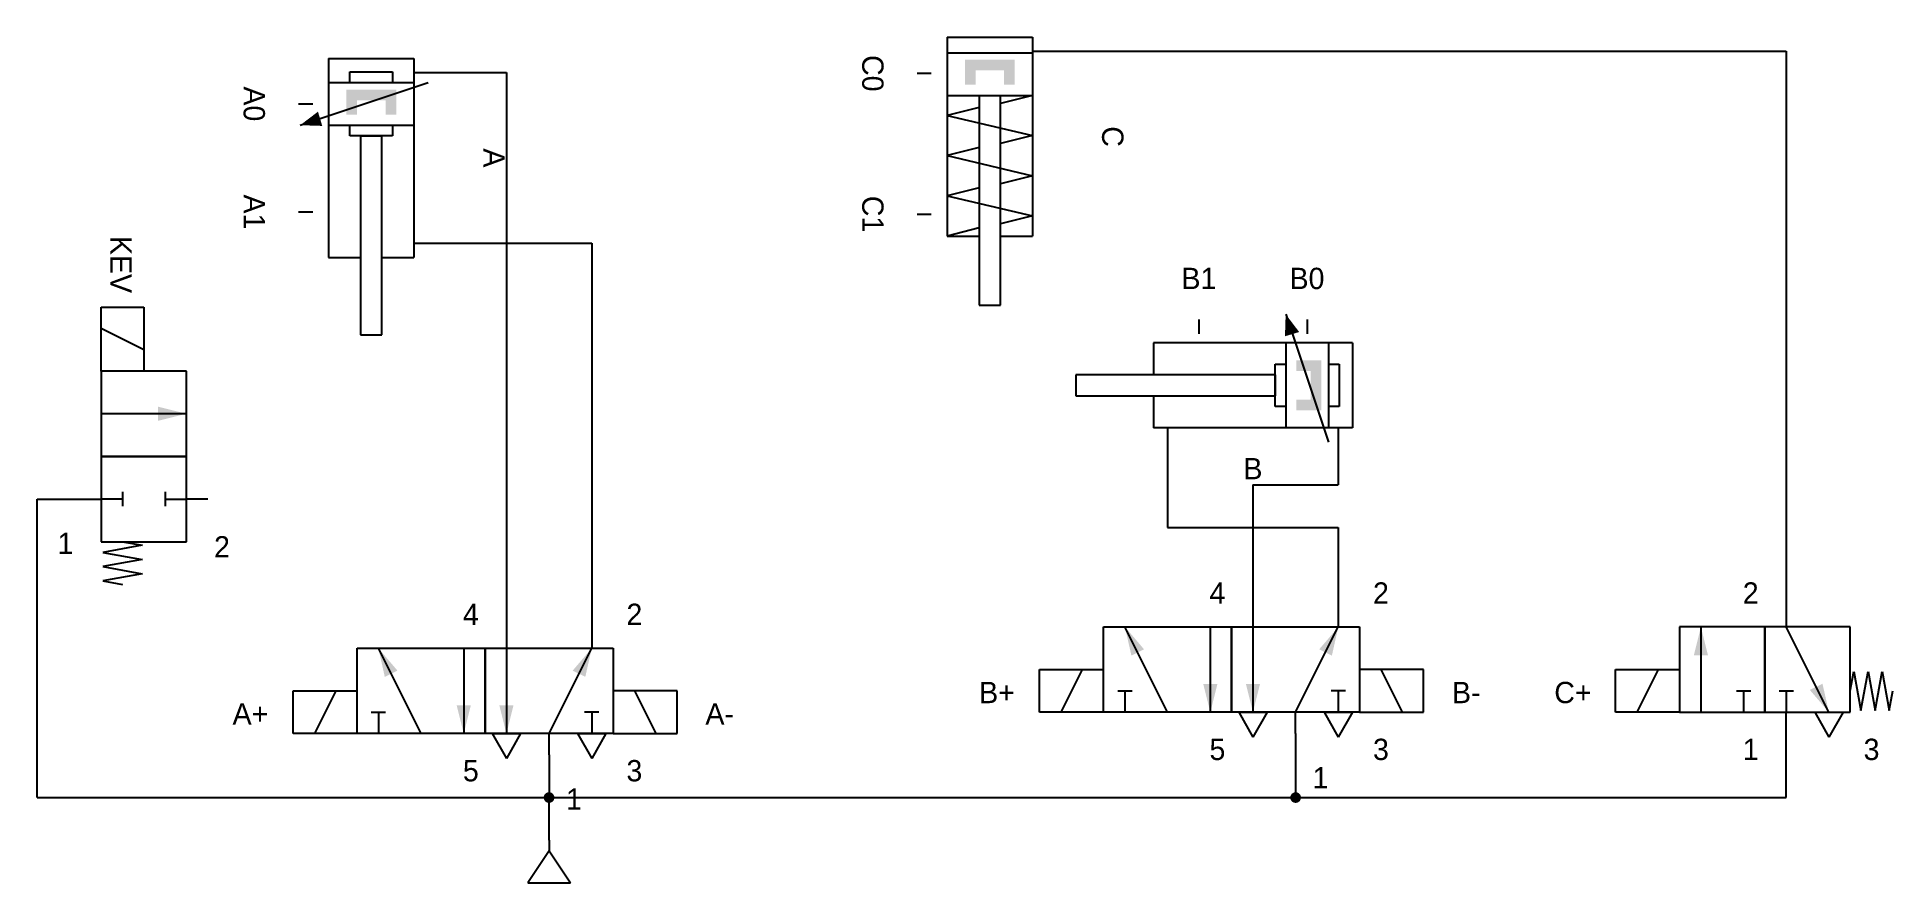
# Model space of a CAD drawing. Extents: x 1 to 1596, y -143 to 746.
# Drawn here: x 22 to 152.5, y 686.2 to 745.7 of the extents above; entities that cross this region are included whole.
import ezdxf
from ezdxf.enums import TextEntityAlignment as Align

# ---------------------------------------------------------------- set-up
doc = ezdxf.new("R2010")
doc.units = 0
doc.header["$MEASUREMENT"] = 0
doc.linetypes.add('AUSGEZOGEN', pattern=[0])
for name, color, linetype in [('1', 7, 'AUSGEZOGEN'), ('LINES', 7, 'AUSGEZOGEN'), ('TCONNECTIONS', 7, 'AUSGEZOGEN')]:
    doc.layers.add(name, color=color, linetype=linetype)

# ---------------------------------------------------------------- blocks, each defined once
blk = doc.blocks.new('B3')
at = {"layer": '1', "color": 7}
for p, q in [((0, 14), (6, 14)), ((0, 14), (0, 0)), ((1.5, 13.05), (4.5, 13.05)), ((1.5, 12.3), (1.5, 13.05)), ((4.5, 13.05), (4.5, 12.3)), ((6, 14), (6, 0)), ((-2, 9.3), (7, 12.3)), ((0, 12.3), (6, 12.3)), ((6, 13), (8, 13)), ((0, 9.3), (6, 9.3)), ((1.5, 8.55), (1.5, 9.3)), ((4.5, 9.3), (4.5, 8.55)), ((4.5, 8.55), (1.5, 8.55)), ((2.25, 8.55), (3.75, 8.55)), ((2.25, 8.55), (2.25, -5.45)), ((3.75, -5.45), (3.75, 8.55)), ((0, 0), (2.25, 0)), ((3.75, 0), (6, 0)), ((6, 1), (8, 1)), ((2.25, -5.45), (3.75, -5.45))]:
    blk.add_line(p, q, dxfattribs=at)
for points in [[(4.75, 11.8), (1.25, 11.8), (4.75, 11.05), (1.25, 11.05)], [(2, 11.8), (1.25, 11.8), (2, 10.05), (1.25, 10.05)], [(4.75, 11.8), (4, 11.8), (4.75, 10.05), (4, 10.05)], [(-2, 9.3), (-0.75, 10.25), (-2, 9.3), (-0.45, 9.25)]]:
    blk.add_solid(points, dxfattribs=at)
blk.add_text('A', height=1.5, rotation=270, dxfattribs=at).set_placement((10.89, 7), align=Align.CENTER)
blk = doc.blocks.new('B4')
at = {"layer": '1', "color": 7}
for p, q in [((5.38, 7.6), (6.38, 7.6)), ((5.38, 0), (6.38, 0))]:
    blk.add_line(p, q, dxfattribs=at)
for s, p in [('A0', (1.52, 7.6)), ('A1', (1.52, 0))]:
    blk.add_text(s, height=1.5, rotation=270, dxfattribs=at).set_placement(p, align=Align.CENTER)
blk = doc.blocks.new('B5')
at = {"layer": '1', "color": 7}
for p, q in [((9.3, 10), (12.3, 1)), ((0, 8), (0, 5.75)), ((14, 8), (0, 8)), ((9.3, 8), (9.3, 2)), ((12.3, 8), (12.3, 2)), ((14, 8), (14, 2)), ((8.55, 5.75), (-5.45, 5.75)), ((-5.45, 5.75), (-5.45, 4.25)), ((8.55, 3.5), (8.55, 6.5)), ((8.55, 6.5), (9.3, 6.5)), ((8.55, 5.75), (8.55, 4.25)), ((12.3, 6.5), (13.05, 6.5)), ((13.05, 6.5), (13.05, 3.5)), ((-5.45, 4.25), (8.55, 4.25)), ((0, 4.25), (0, 2)), ((9.3, 3.5), (8.55, 3.5)), ((13.05, 3.5), (12.3, 3.5)), ((14, 2), (0, 2)), ((1, 2), (1, 0)), ((13, 2), (13, 0))]:
    blk.add_line(p, q, dxfattribs=at)
for points in [[(9.3, 10), (10.25, 8.75), (9.3, 10), (9.25, 8.45)], [(11.8, 6), (11.8, 6.75), (10.05, 6), (10.05, 6.75)], [(11.8, 3.25), (11.8, 6.75), (11.05, 3.25), (11.05, 6.75)], [(11.8, 3.25), (11.8, 4), (10.05, 3.25), (10.05, 4)]]:
    blk.add_solid(points, dxfattribs=at)
blk.add_text('B', height=1.5, dxfattribs=at).set_placement((7, -1.61), align=Align.CENTER)
blk = doc.blocks.new('B6')
at = {"layer": '1', "color": 7}
for p, q in [((0, -2.62), (0, -3.62)), ((7.6, -2.62), (7.6, -3.62))]:
    blk.add_line(p, q, dxfattribs=at)
for s, p in [('B1', (0, -0.48)), ('B0', (7.6, -0.48))]:
    blk.add_text(s, height=1.5, dxfattribs=at).set_placement(p, align=Align.CENTER)
blk = doc.blocks.new('B7')
at = {"layer": '1', "color": 7}
for p, q in [((0, 14), (0, 0)), ((0, 14), (6, 14)), ((6, 14), (6, 0)), ((0, 12.9), (6, 12.9)), ((6, 13), (8, 13)), ((0, 9.9), (6, 9.9)), ((2.25, 9.9), (2.25, -4.85)), ((3.75, -4.85), (3.75, 9.9)), ((6, 9.9), (3.75, 9.33)), ((2.25, 9.05), (0, 8.49)), ((0, 8.49), (6, 7.07)), ((6, 7.07), (3.75, 6.51)), ((2.25, 6.22), (0, 5.66)), ((0, 5.66), (6, 4.24)), ((6, 4.24), (3.75, 3.68)), ((2.25, 3.39), (0, 2.83)), ((0, 2.83), (6, 1.42)), ((6, 1.42), (3.75, 0.85)), ((2.25, 0.57), (0, 0)), ((0, 0), (2.25, 0)), ((3.75, 0), (6, 0)), ((2.25, -4.85), (3.75, -4.85))]:
    blk.add_line(p, q, dxfattribs=at)
for points in [[(4.75, 12.4), (1.25, 12.4), (4.75, 11.65), (1.25, 11.65)], [(2, 12.4), (1.25, 12.4), (2, 10.65), (1.25, 10.65)], [(4.75, 12.4), (4, 12.4), (4.75, 10.65), (4, 10.65)]]:
    blk.add_solid(points, dxfattribs=at)
blk.add_text('C', height=1.5, rotation=270, dxfattribs=at).set_placement((10.89, 7), align=Align.CENTER)
blk = doc.blocks.new('B8')
at = {"layer": '1', "color": 7}
for p, q in [((5.38, 9.9), (6.38, 9.9)), ((5.38, 0), (6.38, 0))]:
    blk.add_line(p, q, dxfattribs=at)
for s, p in [('C0', (1.52, 9.9)), ('C1', (1.52, 0))]:
    blk.add_text(s, height=1.5, rotation=270, dxfattribs=at).set_placement(p, align=Align.CENTER)
blk = doc.blocks.new('B9')
at = {"layer": '1', "color": 7}
for p, q in [((15, 9), (15, 7.5)), ((21, 9), (21, 7.5)), ((4.5, 1.5), (4.5, 7.5)), ((4.5, 7.5), (13.5, 7.5)), ((9, 1.5), (6, 7.5)), ((12, 7.5), (12, 1.5)), ((13.5, 7.5), (13.5, 1.5)), ((13.5, 1.5), (13.5, 7.5)), ((13.5, 7.5), (22.5, 7.5)), ((15, 7.5), (15, 1.5)), ((18, 1.5), (21, 7.5)), ((22.5, 7.5), (22.5, 1.5)), ((0, 1.5), (0, 4.5)), ((0, 4.5), (4.5, 4.5)), ((3, 4.5), (1.5, 1.5)), ((27, 4.5), (22.5, 4.5)), ((24, 4.5), (25.5, 1.5)), ((27, 1.5), (27, 4.5)), ((5.5, 3), (6.5, 3)), ((6, 3), (6, 1.5)), ((21.5, 3), (20.5, 3)), ((21, 3), (21, 1.5)), ((4.5, 1.5), (0, 1.5)), ((13.5, 1.5), (4.5, 1.5)), ((22.5, 1.5), (13.5, 1.5)), ((14, 1.5), (15, -0.25)), ((14, 1.5), (16, 1.5)), ((16, 1.5), (15, -0.25)), ((18, 0), (18, 1.5)), ((20, 1.5), (21, -0.25)), ((20, 1.5), (22, 1.5)), ((22, 1.5), (21, -0.25)), ((22.5, 1.5), (27, 1.5))]:
    blk.add_line(p, q, dxfattribs=at)
for points in [[(6, 7.5), (6.45, 5.49), (6, 7.5), (7.34, 5.93)], [(21, 7.5), (20.55, 5.49), (21, 7.5), (19.66, 5.93)], [(12, 1.5), (12.5, 3.5), (12, 1.5), (11.5, 3.5)], [(15, 1.5), (14.5, 3.5), (15, 1.5), (15.5, 3.5)]]:
    blk.add_solid(points, dxfattribs=at)
for s, p in [('4', (12.5, 9.14)), ('2', (24, 9.14)), ('A+', (-3, 2.14)), ('A-', (30, 2.14)), ('5', (12.5, -1.86)), ('3', (24, -1.86)), ('1', (19.75, -3.86))]:
    blk.add_text(s, height=1.5, dxfattribs=at).set_placement(p, align=Align.CENTER)
blk = doc.blocks.new('B10')
at = {"layer": '1', "color": 7}
for p, q in [((15, 9), (15, 7.5)), ((21, 9), (21, 7.5)), ((4.5, 1.5), (4.5, 7.5)), ((4.5, 7.5), (13.5, 7.5)), ((9, 1.5), (6, 7.5)), ((12, 7.5), (12, 1.5)), ((13.5, 7.5), (13.5, 1.5)), ((13.5, 1.5), (13.5, 7.5)), ((13.5, 7.5), (22.5, 7.5)), ((15, 7.5), (15, 1.5)), ((18, 1.5), (21, 7.5)), ((22.5, 7.5), (22.5, 1.5)), ((0, 1.5), (0, 4.5)), ((0, 4.5), (4.5, 4.5)), ((3, 4.5), (1.5, 1.5)), ((27, 4.5), (22.5, 4.5)), ((24, 4.5), (25.5, 1.5)), ((27, 1.5), (27, 4.5)), ((5.5, 3), (6.5, 3)), ((6, 3), (6, 1.5)), ((21.5, 3), (20.5, 3)), ((21, 3), (21, 1.5)), ((4.5, 1.5), (0, 1.5)), ((13.5, 1.5), (4.5, 1.5)), ((22.5, 1.5), (13.5, 1.5)), ((14, 1.5), (15, -0.25)), ((14, 1.5), (16, 1.5)), ((16, 1.5), (15, -0.25)), ((18, 0), (18, 1.5)), ((20, 1.5), (21, -0.25)), ((20, 1.5), (22, 1.5)), ((22, 1.5), (21, -0.25)), ((22.5, 1.5), (27, 1.5))]:
    blk.add_line(p, q, dxfattribs=at)
for points in [[(6, 7.5), (6.45, 5.49), (6, 7.5), (7.34, 5.93)], [(21, 7.5), (20.55, 5.49), (21, 7.5), (19.66, 5.93)], [(12, 1.5), (12.5, 3.5), (12, 1.5), (11.5, 3.5)], [(15, 1.5), (14.5, 3.5), (15, 1.5), (15.5, 3.5)]]:
    blk.add_solid(points, dxfattribs=at)
for s, p in [('4', (12.5, 9.14)), ('2', (24, 9.14)), ('B+', (-3, 2.14)), ('B-', (30, 2.14)), ('5', (12.5, -1.86)), ('3', (24, -1.86)), ('1', (19.75, -3.86))]:
    blk.add_text(s, height=1.5, dxfattribs=at).set_placement(p, align=Align.CENTER)
blk = doc.blocks.new('B17')
at = {"layer": 'TCONNECTIONS', "color": 7, "const_width": 0.375}
blk.add_lwpolyline([(1.3125, 1.5, 1), (1.6875, 1.5, 1)], format="xyb", close=True, dxfattribs=at)
blk = doc.blocks.new('B18')
at = {"layer": '1', "color": 7}
for p, q in [((2, 4), (2, 3.25)), ((2, 3.25), (0.5, 1)), ((2, 3.25), (0.5, 1)), ((2, 3.25), (3.5, 1)), ((0.5, 1), (3.5, 1))]:
    blk.add_line(p, q, dxfattribs=at)
blk = doc.blocks.new('B19')
at = {"layer": 'TCONNECTIONS', "color": 7, "const_width": 0.375}
blk.add_lwpolyline([(1.3125, 1.5, 1), (1.6875, 1.5, 1)], format="xyb", close=True, dxfattribs=at)
blk = doc.blocks.new('B20')
at = {"layer": '1', "color": 7}
for p, q in [((12, 9), (12, 7.5)), ((10.5, 7.5), (4.5, 7.5)), ((4.5, 7.5), (4.5, 1.5)), ((6, 7.5), (6, 1.5)), ((10.5, 1.5), (10.5, 7.5)), ((16.5, 7.5), (10.5, 7.5)), ((10.5, 7.5), (10.5, 1.5)), ((15, 1.5), (12, 7.5)), ((16.5, 1.5), (16.5, 7.5)), ((0, 1.5), (0, 4.5)), ((0, 4.5), (4.5, 4.5)), ((3, 4.5), (1.5, 1.5)), ((16.5, 3), (16.75, 4.38)), ((16.75, 4.38), (17.25, 1.62)), ((17.25, 1.62), (17.75, 4.38)), ((17.75, 4.38), (18.25, 1.62)), ((18.25, 1.62), (18.75, 4.38)), ((18.75, 4.38), (19.25, 1.62)), ((8.5, 3), (9.5, 3)), ((9, 3), (9, 1.5)), ((11.5, 3), (12.5, 3)), ((12, 3), (12, 1.5)), ((19.25, 1.62), (19.5, 3)), ((4.5, 1.5), (0, 1.5)), ((4.5, 1.5), (10.5, 1.5)), ((10.5, 1.5), (16.5, 1.5)), ((12, 0), (12, 1.5)), ((14, 1.5), (15, -0.25)), ((14, 1.5), (16, 1.5)), ((16, 1.5), (15, -0.25))]:
    blk.add_line(p, q, dxfattribs=at)
for points in [[(6, 7.5), (5.5, 5.5), (6, 7.5), (6.5, 5.5)], [(15, 1.5), (14.55, 3.51), (15, 1.5), (13.66, 3.07)]]:
    blk.add_solid(points, dxfattribs=at)
for s, p in [('2', (9.5, 9.14)), ('C+', (-3, 2.14)), ('1', (9.5, -1.86)), ('3', (18, -1.86))]:
    blk.add_text(s, height=1.5, dxfattribs=at).set_placement(p, align=Align.CENTER)
blk = doc.blocks.new('B61')
at = {"layer": '1', "color": 7}
for p, q in [((1.5, 21), (4.5, 21)), ((1.5, 16.5), (1.5, 21)), ((4.5, 21), (4.5, 16.5)), ((4.5, 18), (1.5, 19.5)), ((1.5, 16.5), (1.5, 10.5)), ((7.5, 16.5), (1.5, 16.5)), ((7.5, 10.5), (7.5, 16.5)), ((7.5, 13.5), (1.5, 13.5)), ((1.5, 10.5), (7.5, 10.5)), ((1.5, 10.5), (1.5, 4.5)), ((7.5, 10.5), (1.5, 10.5)), ((7.5, 4.5), (7.5, 10.5)), ((3, 8), (3, 7)), ((6, 8), (6, 7)), ((0, 7.5), (1.5, 7.5)), ((3, 7.5), (1.5, 7.5)), ((6, 7.5), (7.5, 7.5)), ((9, 7.5), (7.5, 7.5)), ((1.5, 4.5), (7.5, 4.5)), ((4.38, 4.25), (1.62, 3.75)), ((3, 4.5), (4.38, 4.25)), ((1.62, 3.75), (4.38, 3.25)), ((4.38, 3.25), (1.62, 2.75)), ((1.62, 2.75), (4.38, 2.25)), ((4.38, 2.25), (1.62, 1.75)), ((1.62, 1.75), (3, 1.5))]:
    blk.add_line(p, q, dxfattribs=at)
blk.add_solid([(7.5, 13.5), (5.5, 14), (7.5, 13.5), (5.5, 13)], dxfattribs=at)
blk.add_text('KEV', height=1.5, rotation=270, dxfattribs=at).set_placement((2.14, 24), align=Align.CENTER)
for s, p in [('1', (-1, 3.64)), ('2', (10, 3.39))]:
    blk.add_text(s, height=1.5, dxfattribs=at).set_placement(p, align=Align.CENTER)

msp = doc.modelspace()

# ---------------------------------------------------------------- linework, layer by layer
at = {"layer": 'LINES', "color": 7}
for p, q in [((94, 744.71), (145, 744.71)), ((145, 744.71), (145, 705.71)), ((50.5, 743.21), (55, 743.21)), ((55, 743.21), (55, 704.21)), ((50.5, 731.21), (61, 731.21)), ((61, 731.21), (61, 704.21)), ((101.5, 716.21), (101.5, 711.21)), ((113.5, 716.21), (113.5, 714.21)), ((107.5, 714.21), (113.5, 714.21)), ((107.5, 714.21), (107.5, 705.71)), ((22, 692.21), (22, 713.21)), ((22, 713.21), (25, 713.21)), ((101.5, 711.21), (113.5, 711.21)), ((113.5, 711.21), (113.5, 705.71)), ((145, 705.71), (145, 705.71)), ((55, 704.21), (55, 704.21)), ((61, 704.21), (61, 704.21)), ((110.5, 696.71), (110.5, 694.71)), ((145, 692.21), (145, 696.71)), ((145, 696.71), (145, 696.71)), ((58, 695.21), (58, 692.21)), ((110.5, 694.71), (110.5, 694.71)), ((110.5, 694.71), (110.5, 692.21)), ((22, 692.21), (58, 692.21)), ((58, 692.21), (58, 692.21)), ((58, 691.71), (58, 692.21)), ((58, 692.21), (110.5, 692.21)), ((58, 689.21), (58, 691.71)), ((58, 691.71), (58, 691.71)), ((110.5, 692.21), (145, 692.21)), ((110.5, 692.21), (110.5, 692.21))]:
    msp.add_line(p, q, dxfattribs=at)

# ---------------------------------------------------------------- block references
at = {"layer": '1'}
for name, p in [('B7', (86, 731.71)), ('B3', (42.5, 730.21)), ('B8', (78.5, 733.26)), ('B4', (35, 733.41)), ('B61', (25, 705.71)), ('B6', (103.7, 728.46)), ('B5', (100.5, 716.21)), ('B10', (92.5, 696.71)), ('B20', (133, 696.71)), ('B9', (40, 695.21)), ('B19', (56.5, 690.71)), ('B17', (109, 690.71)), ('B18', (56, 685.21))]:
    msp.add_blockref(name, p, dxfattribs=at)

doc.saveas('drawing.dxf')
